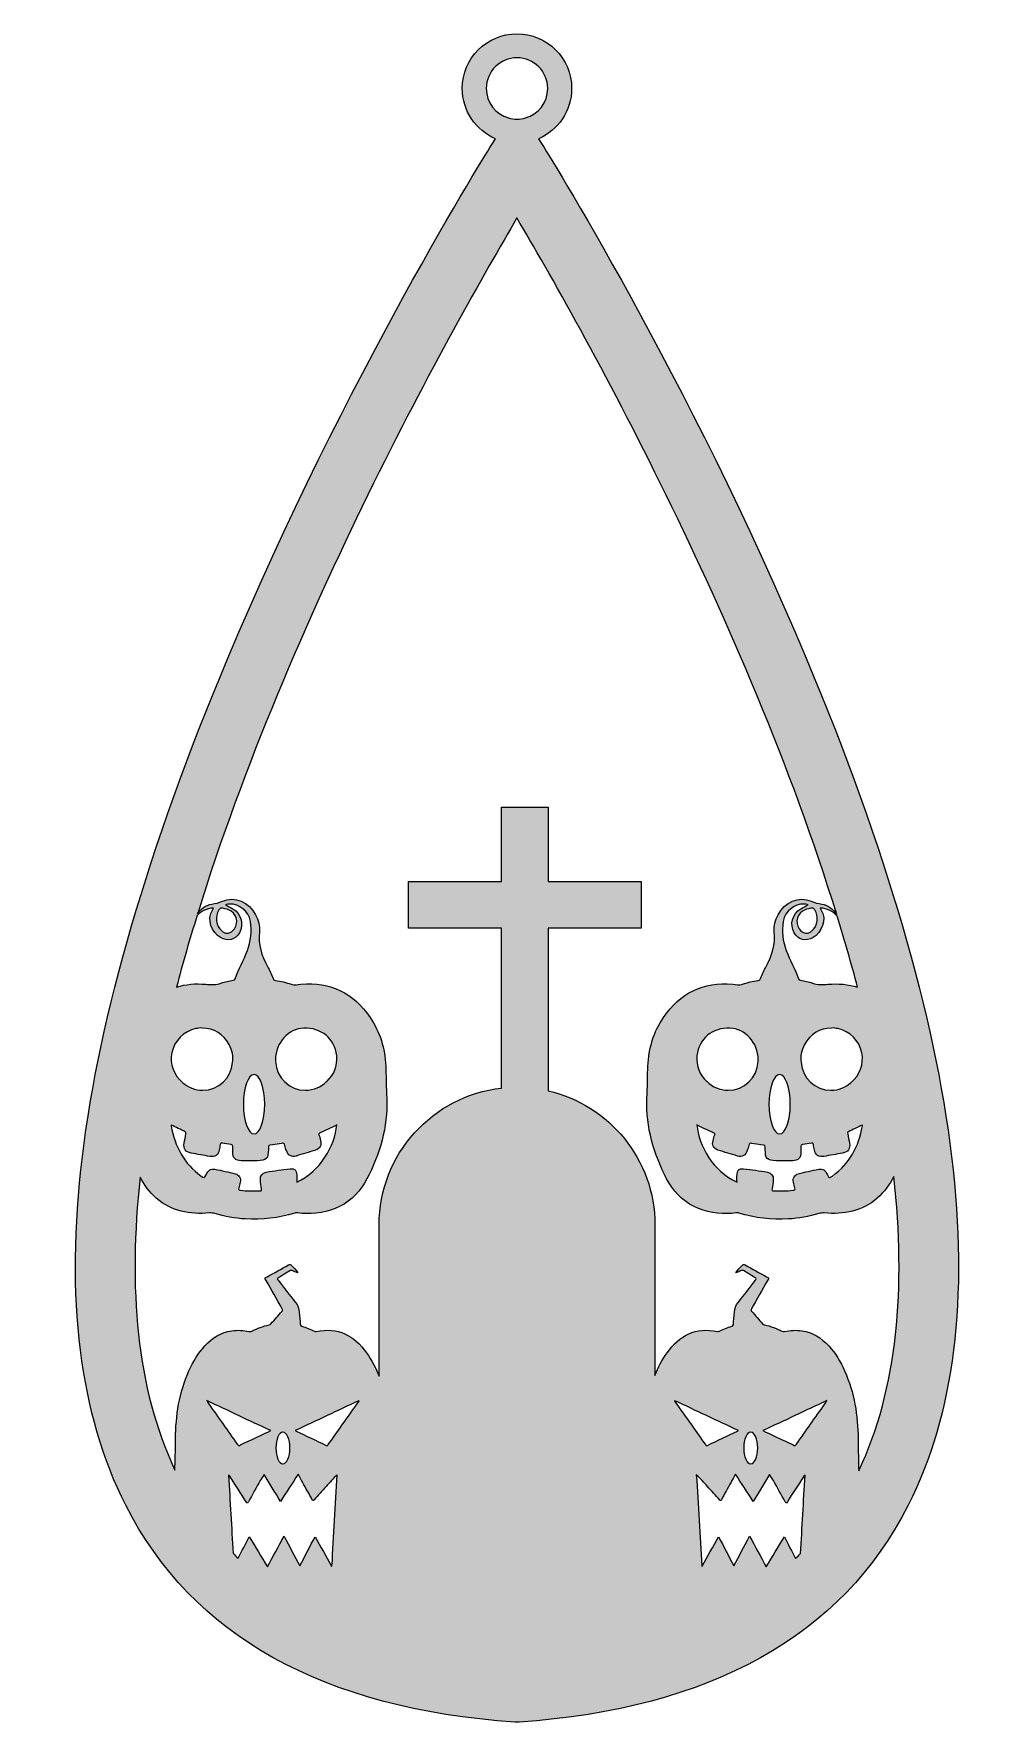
# Model space of a CAD drawing. Extents: x 769 to 2232, y -2779 to -221.
import ezdxf

# ---------------------------------------------------------------- set-up
doc = ezdxf.new("R2010")
doc.units = 0
doc.header["$MEASUREMENT"] = 0
doc.layers.add('Layer 1', color=7, linetype='Continuous')

msp = doc.modelspace()

# ---------------------------------------------------------------- hatches: boundary and pattern name
at = {"layer": 'Layer 1', "true_color": 0x6870b5}
h = msp.add_hatch(color=173, dxfattribs=at)
h.dxf.hatch_style = 2
edge = h.paths.add_edge_path()
edge.add_spline(control_points=[(1938.4, -1166.8), (1760.9, -742.9), (1540.8, -392), (1538.6, -388.6), (1538.6, -388.6), (1533, -379.7), (1533, -379.7), (1562.5, -367), (1583.2, -337.7), (1583.2, -303.5), (1583.2, -257.8), (1546.1, -220.7), (1500.4, -220.7), (1454.7, -220.7), (1417.6, -257.8), (1417.6, -303.5), (1417.6, -337.7), (1438.4, -367), (1467.8, -379.7), (1467.8, -379.7), (1462.3, -388.6), (1462.3, -388.6), (1460.1, -392), (1240, -742.9), (1062.5, -1166.8), (820.7, -1743.9), (768.7, -2175.6), (908, -2449.9), (1008.6, -2648), (1206.8, -2758.5), (1497.3, -2778.5), (1497.3, -2778.5), (1500.4, -2778.7), (1500.4, -2778.7), (1500.4, -2778.7), (1503.6, -2778.5), (1503.6, -2778.5), (1794, -2758.5), (1992.3, -2648), (2092.8, -2449.9), (2232.2, -2175.6), (2180.2, -1743.9), (1938.4, -1166.8)], knot_values=[0, 0, 0, 0, 1, 1, 1, 2, 2, 2, 3, 3, 3, 4, 4, 4, 5, 5, 5, 6, 6, 6, 7, 7, 7, 8, 8, 8, 9, 9, 9, 10, 10, 10, 11, 11, 11, 12, 12, 12, 13, 13, 13, 14, 14, 14, 14], degree=3, periodic=1)
edge = h.paths.add_edge_path()
edge.add_spline(control_points=[(1919, -1960.7), (1919.6, -1963.5), (1920.2, -1966.4), (1921.2, -1969.1), (1922.2, -1971.7), (1921.3, -1972.6), (1918.8, -1972.9), (1908.8, -1973.9), (1898.9, -1974), (1889, -1973.8), (1886.9, -1973.7), (1886.3, -1972.9), (1886.7, -1970.8), (1887.5, -1966.2), (1888.3, -1961.5), (1888.6, -1956.8), (1889, -1950.8), (1885.7, -1946.3), (1879.7, -1945.3), (1867.5, -1943.3), (1855.4, -1941.6), (1843.2, -1940.1), (1836.9, -1939.3), (1833.7, -1942.6), (1833.6, -1948.9), (1833.5, -1952.6), (1833.6, -1956.3), (1833.6, -1960.3), (1797.2, -1944.1), (1775.8, -1905.3), (1772.8, -1873.9), (1781.5, -1878.5), (1790.2, -1882.6), (1799.2, -1886.1), (1800.6, -1886.7), (1800.1, -1887.8), (1799.8, -1888.8), (1799, -1891.6), (1798.1, -1894.5), (1797.3, -1897.4), (1795.4, -1904.4), (1798, -1909.7), (1804.8, -1911.9), (1814.6, -1915), (1824.5, -1918.1), (1834.4, -1920.9), (1841.4, -1922.9), (1846.9, -1919.7), (1849.1, -1912.8), (1849.9, -1910.2), (1850.8, -1907.6), (1851.4, -1904.9), (1852, -1902.1), (1853.3, -1901.2), (1856.3, -1901.9), (1860.7, -1902.8), (1865.3, -1903.4), (1869.9, -1903.8), (1876.4, -1904.5), (1876.4, -1904.4), (1876.4, -1910.8), (1876.3, -1925.2), (1879, -1927.9), (1893.5, -1928), (1901.6, -1928), (1909.8, -1928.1), (1917.9, -1928), (1926.3, -1927.9), (1930.3, -1923.7), (1930.4, -1915.4), (1930.4, -1912.5), (1930.5, -1909.6), (1930.3, -1906.7), (1930.3, -1904.9), (1930.7, -1903.8), (1932.8, -1903.6), (1937.4, -1903), (1941.9, -1902.3), (1946.4, -1901.4), (1948.5, -1901), (1949.1, -1901.8), (1949.4, -1903.7), (1949.7, -1906.4), (1950.3, -1909.1), (1950.8, -1911.8), (1952.1, -1919.3), (1957.7, -1922.9), (1965.1, -1921.6), (1974.5, -1919.8), (1983.9, -1918.2), (1993.3, -1916.5), (2002, -1915), (2005.5, -1910), (2003.9, -1901.2), (2003.1, -1896.6), (2002.3, -1891.9), (2001.4, -1887.3), (2001.1, -1886), (2000.7, -1884.8), (2002.4, -1884.1), (2009.3, -1880.8), (2016.2, -1877.4), (2023.3, -1874), (2023.4, -1874.7), (2023.5, -1875.1), (2023.4, -1875.4), (2018.2, -1906.5), (2004.1, -1932.3), (1978.3, -1951.2), (1973.4, -1954.8), (1973.4, -1954.7), (1970.7, -1949.4), (1967.2, -1942.4), (1963.5, -1939.7), (1957.4, -1941), (1947, -1943), (1936.7, -1945.3), (1926.4, -1947.9), (1920.7, -1949.3), (1917.6, -1955), (1919, -1960.7)], knot_values=[0, 0, 0, 0, 1, 1, 1, 2, 2, 2, 3, 3, 3, 4, 4, 4, 5, 5, 5, 6, 6, 6, 7, 7, 7, 8, 8, 8, 9, 9, 9, 10, 10, 10, 11, 11, 11, 12, 12, 12, 13, 13, 13, 14, 14, 14, 15, 15, 15, 16, 16, 16, 17, 17, 17, 18, 18, 18, 19, 19, 19, 20, 20, 20, 21, 21, 21, 22, 22, 22, 23, 23, 23, 24, 24, 24, 25, 25, 25, 26, 26, 26, 27, 27, 27, 28, 28, 28, 29, 29, 29, 30, 30, 30, 31, 31, 31, 32, 32, 32, 33, 33, 33, 34, 34, 34, 35, 35, 35, 36, 36, 36, 37, 37, 37, 38, 38, 38, 39, 39, 39, 40, 40, 40, 40], degree=3, periodic=1)
edge = h.paths.add_edge_path()
edge.add_spline(control_points=[(1773, -1768.9), (1775.4, -1743.5), (1796.7, -1725.8), (1822.9, -1727.1), (1846, -1728.2), (1865.6, -1749.3), (1865.7, -1774.7), (1865.7, -1775.7), (1865.6, -1776.7), (1865.5, -1777.7), (1865.5, -1777.7), (1865.5, -1777.9), (1865.5, -1777.9), (1864.4, -1802), (1844.6, -1821.3), (1820.2, -1821.3), (1807.8, -1821.3), (1796.5, -1816.3), (1788.3, -1808.2), (1788.2, -1808.2), (1788.1, -1808.1), (1788, -1808), (1776.8, -1797.8), (1771.4, -1784.8), (1773, -1768.9)], knot_values=[0, 0, 0, 0, 1, 1, 1, 2, 2, 2, 3, 3, 3, 4, 4, 4, 5, 5, 5, 6, 6, 6, 7, 7, 7, 8, 8, 8, 8], degree=3, periodic=1)
edge = h.paths.add_edge_path()
edge.add_spline(control_points=[(1930.4, -1546.2), (1917.4, -1554.7), (1913.1, -1569.9), (1920.2, -1582.9), (1926.1, -1593.6), (1937.9, -1596.4), (1948.9, -1589.9), (1961.2, -1582.6), (1971, -1563.3), (1960.6, -1547.4), (1960.2, -1546.9), (1960, -1546.3), (1959.6, -1545.3), (1970.3, -1545.7), (1978.6, -1550.1), (1985.4, -1557.4), (1996.4, -1593.4), (2006.7, -1629.4), (2016.2, -1665.3), (2001.9, -1660.5), (1986.7, -1659.4), (1971.3, -1660.7), (1963.3, -1661.4), (1955.6, -1661.9), (1947.9, -1658.9), (1942, -1656.7), (1935.8, -1655.5), (1929.6, -1654.7), (1928.2, -1654.5), (1926.9, -1654.2), (1926.5, -1652.7), (1922, -1637.6), (1913.5, -1624.4), (1908.2, -1609.8), (1902.9, -1595.4), (1900.8, -1580.5), (1903.7, -1565.4), (1906.6, -1549.9), (1920.3, -1538.7), (1935, -1539.2), (1937, -1539.3), (1938.8, -1539.7), (1941.5, -1540.6), (1937.3, -1542.8), (1933.7, -1544.1), (1930.4, -1546.2)], knot_values=[0, 0, 0, 0, 1, 1, 1, 2, 2, 2, 3, 3, 3, 4, 4, 4, 5, 5, 5, 6, 6, 6, 7, 7, 7, 8, 8, 8, 9, 9, 9, 10, 10, 10, 11, 11, 11, 12, 12, 12, 13, 13, 13, 14, 14, 14, 15, 15, 15, 15], degree=3, periodic=1)
edge = h.paths.add_edge_path()
edge.add_spline(control_points=[(1945.4, -1545.5), (1948.1, -1544.9), (1949.7, -1545.7), (1951.3, -1548), (1957.6, -1557.5), (1955.7, -1572.3), (1947.1, -1579.8), (1944.8, -1581.8), (1942.3, -1583.5), (1939, -1583.3), (1935.7, -1583.5), (1933, -1582.1), (1930.5, -1579.9), (1921.3, -1571.6), (1922.5, -1556.8), (1933, -1550), (1936.8, -1547.6), (1941, -1546.4), (1945.4, -1545.5)], knot_values=[0, 0, 0, 0, 1, 1, 1, 2, 2, 2, 3, 3, 3, 4, 4, 4, 5, 5, 5, 6, 6, 6, 6], degree=3, periodic=1)
edge = h.paths.add_edge_path()
edge.add_spline(control_points=[(1914.3, -1842.5), (1914.3, -1867.4), (1907, -1887.5), (1898.1, -1887.5), (1889.1, -1887.5), (1881.9, -1867.4), (1881.9, -1842.5), (1881.9, -1817.7), (1889.1, -1797.6), (1898.1, -1797.6), (1907, -1797.6), (1914.3, -1817.7), (1914.3, -1842.5)], knot_values=[0, 0, 0, 0, 1, 1, 1, 2, 2, 2, 3, 3, 3, 4, 4, 4, 4], degree=3, periodic=1)
edge = h.paths.add_edge_path()
edge.add_spline(control_points=[(2006.5, -1809.5), (2006.2, -1809.7), (2006, -1809.9), (2005.7, -1810.1), (1997.8, -1817), (1987.3, -1821.3), (1975.9, -1821.3), (1952, -1821.3), (1932.5, -1802.8), (1930.7, -1779.4), (1929.3, -1770.3), (1931, -1761.2), (1935.8, -1752), (1944.4, -1735.6), (1958.5, -1727.8), (1976.8, -1727), (1980, -1726.8), (1983.1, -1727.3), (1986.2, -1727.9), (2004.5, -1731.5), (2018.8, -1746), (2022.6, -1764.7), (2026, -1781.1), (2019.4, -1798.8), (2006.5, -1809.5)], knot_values=[0, 0, 0, 0, 1, 1, 1, 2, 2, 2, 3, 3, 3, 4, 4, 4, 5, 5, 5, 6, 6, 6, 7, 7, 7, 8, 8, 8, 8], degree=3, periodic=1)
edge = h.paths.add_edge_path()
edge.add_spline(control_points=[(1454, -303.5), (1454, -277.9), (1474.8, -257.1), (1500.4, -257.1), (1526.1, -257.1), (1546.9, -277.9), (1546.9, -303.5), (1546.9, -324.8), (1532.7, -342.7), (1513.1, -348.2), (1509.1, -349.4), (1504.8, -350.1), (1500.4, -350.1), (1496, -350.1), (1491.7, -349.4), (1487.7, -348.2), (1468.2, -342.7), (1454, -324.8), (1454, -303.5)], knot_values=[0, 0, 0, 0, 1, 1, 1, 2, 2, 2, 3, 3, 3, 4, 4, 4, 5, 5, 5, 6, 6, 6, 6], degree=3, periodic=1)
edge = h.paths.add_edge_path()
edge.add_spline(control_points=[(1051.4, -1589.9), (1062.4, -1596.4), (1074.2, -1593.6), (1080.1, -1582.9), (1087.2, -1569.9), (1082.9, -1554.7), (1070, -1546.2), (1066.7, -1544.1), (1063, -1542.8), (1058.8, -1540.6), (1061.5, -1539.7), (1063.4, -1539.3), (1065.4, -1539.2), (1080, -1538.7), (1093.8, -1549.9), (1096.7, -1565.4), (1099.5, -1580.5), (1097.4, -1595.4), (1092.1, -1609.8), (1086.8, -1624.4), (1078.3, -1637.6), (1073.9, -1652.7), (1073.4, -1654.2), (1072.1, -1654.5), (1070.8, -1654.7), (1064.6, -1655.5), (1058.3, -1656.7), (1052.5, -1658.9), (1044.7, -1661.9), (1037, -1661.4), (1029, -1660.7), (1013.9, -1659.4), (998.9, -1660.5), (984.8, -1665.1), (994.3, -1629), (1004.8, -1592.6), (1016, -1556.4), (1022.6, -1549.7), (1030.5, -1545.7), (1040.8, -1545.3), (1040.3, -1546.3), (1040.1, -1546.9), (1039.8, -1547.4), (1029.3, -1563.3), (1039.1, -1582.6), (1051.4, -1589.9)], knot_values=[0, 0, 0, 0, 1, 1, 1, 2, 2, 2, 3, 3, 3, 4, 4, 4, 5, 5, 5, 6, 6, 6, 7, 7, 7, 8, 8, 8, 9, 9, 9, 10, 10, 10, 11, 11, 11, 12, 12, 12, 13, 13, 13, 14, 14, 14, 15, 15, 15, 15], degree=3, periodic=1)
edge = h.paths.add_edge_path()
edge.add_spline(control_points=[(1049.1, -1548), (1050.6, -1545.7), (1052.2, -1544.9), (1054.9, -1545.5), (1059.3, -1546.4), (1063.5, -1547.6), (1067.4, -1550), (1077.9, -1556.8), (1079.1, -1571.6), (1069.8, -1579.9), (1067.4, -1582.1), (1064.7, -1583.5), (1061.3, -1583.3), (1058.1, -1583.5), (1055.6, -1581.8), (1053.3, -1579.8), (1044.6, -1572.3), (1042.8, -1557.5), (1049.1, -1548)], knot_values=[0, 0, 0, 0, 1, 1, 1, 2, 2, 2, 3, 3, 3, 4, 4, 4, 5, 5, 5, 6, 6, 6, 6], degree=3, periodic=1)
edge = h.paths.add_edge_path()
edge.add_spline(control_points=[(1134.6, -1774.7), (1134.8, -1749.3), (1154.4, -1728.2), (1177.4, -1727.1), (1203.6, -1725.8), (1224.9, -1743.5), (1227.4, -1768.9), (1228.9, -1784.8), (1223.6, -1797.8), (1212.3, -1808), (1212.2, -1808.1), (1212.1, -1808.2), (1212, -1808.2), (1203.8, -1816.3), (1192.6, -1821.3), (1180.2, -1821.3), (1155.8, -1821.3), (1135.9, -1802), (1134.8, -1777.9), (1134.8, -1777.9), (1134.8, -1777.7), (1134.8, -1777.7), (1134.7, -1776.7), (1134.6, -1775.7), (1134.6, -1774.7)], knot_values=[0, 0, 0, 0, 1, 1, 1, 2, 2, 2, 3, 3, 3, 4, 4, 4, 5, 5, 5, 6, 6, 6, 7, 7, 7, 8, 8, 8, 8], degree=3, periodic=1)
edge = h.paths.add_edge_path()
edge.add_spline(control_points=[(1144.1, -1901.9), (1147.1, -1901.2), (1148.3, -1902.1), (1148.9, -1904.9), (1149.5, -1907.6), (1150.4, -1910.2), (1151.3, -1912.8), (1153.5, -1919.7), (1159, -1922.9), (1165.9, -1920.9), (1175.8, -1918.1), (1185.7, -1915), (1195.5, -1911.9), (1202.3, -1909.7), (1205, -1904.4), (1203, -1897.4), (1202.2, -1894.5), (1201.4, -1891.6), (1200.5, -1888.8), (1200.3, -1887.8), (1199.7, -1886.7), (1201.2, -1886.1), (1210.1, -1882.6), (1218.8, -1878.5), (1227.6, -1873.9), (1224.5, -1905.3), (1203.1, -1944.1), (1166.8, -1960.3), (1166.8, -1956.3), (1166.8, -1952.6), (1166.8, -1948.9), (1166.7, -1942.6), (1163.5, -1939.3), (1157.2, -1940.1), (1145, -1941.6), (1132.8, -1943.3), (1120.7, -1945.3), (1114.7, -1946.3), (1111.4, -1950.8), (1111.8, -1956.8), (1112.1, -1961.5), (1112.8, -1966.2), (1113.6, -1970.8), (1114, -1972.9), (1113.5, -1973.7), (1111.4, -1973.8), (1101.4, -1974), (1091.5, -1973.9), (1081.6, -1972.9), (1079, -1972.6), (1078.2, -1971.7), (1079.1, -1969.1), (1080.1, -1966.4), (1080.8, -1963.5), (1081.4, -1960.7), (1082.7, -1955), (1079.7, -1949.3), (1073.9, -1947.9), (1063.7, -1945.3), (1053.4, -1943), (1043, -1941), (1036.8, -1939.7), (1033.2, -1942.4), (1029.6, -1949.4), (1026.9, -1954.7), (1026.9, -1954.8), (1022, -1951.2), (996.3, -1932.3), (982.2, -1906.5), (976.9, -1875.4), (976.8, -1875.1), (977, -1874.7), (977.1, -1874), (984.1, -1877.4), (991, -1880.8), (998, -1884.1), (999.6, -1884.8), (999.2, -1886), (998.9, -1887.3), (998.1, -1891.9), (997.3, -1896.6), (996.5, -1901.2), (994.8, -1910), (998.4, -1915), (1007.1, -1916.5), (1016.5, -1918.2), (1025.9, -1919.8), (1035.3, -1921.6), (1042.7, -1922.9), (1048.2, -1919.3), (1049.6, -1911.8), (1050.1, -1909.1), (1050.6, -1906.4), (1051, -1903.7), (1051.2, -1901.8), (1051.9, -1901), (1054, -1901.4), (1058.5, -1902.3), (1063, -1903), (1067.5, -1903.6), (1069.6, -1903.8), (1070, -1904.9), (1070, -1906.7), (1069.9, -1909.6), (1070, -1912.5), (1070, -1915.4), (1070, -1923.7), (1074.1, -1927.9), (1082.5, -1928), (1090.6, -1928.1), (1098.7, -1928), (1106.8, -1928), (1121.3, -1927.9), (1124, -1925.2), (1124, -1910.8), (1123.9, -1904.4), (1123.9, -1904.5), (1130.5, -1903.8), (1135, -1903.4), (1139.6, -1902.8), (1144.1, -1901.9)], knot_values=[0, 0, 0, 0, 1, 1, 1, 2, 2, 2, 3, 3, 3, 4, 4, 4, 5, 5, 5, 6, 6, 6, 7, 7, 7, 8, 8, 8, 9, 9, 9, 10, 10, 10, 11, 11, 11, 12, 12, 12, 13, 13, 13, 14, 14, 14, 15, 15, 15, 16, 16, 16, 17, 17, 17, 18, 18, 18, 19, 19, 19, 20, 20, 20, 21, 21, 21, 22, 22, 22, 23, 23, 23, 24, 24, 24, 25, 25, 25, 26, 26, 26, 27, 27, 27, 28, 28, 28, 29, 29, 29, 30, 30, 30, 31, 31, 31, 32, 32, 32, 33, 33, 33, 34, 34, 34, 35, 35, 35, 36, 36, 36, 37, 37, 37, 38, 38, 38, 39, 39, 39, 40, 40, 40, 40], degree=3, periodic=1)
edge = h.paths.add_edge_path()
edge.add_spline(control_points=[(977.7, -1764.7), (981.5, -1746), (995.9, -1731.5), (1014.1, -1727.9), (1017.2, -1727.3), (1020.3, -1726.8), (1023.5, -1727), (1041.8, -1727.8), (1056, -1735.6), (1064.5, -1752), (1069.3, -1761.2), (1071, -1770.3), (1069.7, -1779.4), (1067.9, -1802.8), (1048.3, -1821.3), (1024.4, -1821.3), (1013, -1821.3), (1002.6, -1817), (994.6, -1810.1), (994.3, -1809.9), (994.1, -1809.7), (993.9, -1809.5), (980.9, -1798.8), (974.3, -1781.1), (977.7, -1764.7)], knot_values=[0, 0, 0, 0, 1, 1, 1, 2, 2, 2, 3, 3, 3, 4, 4, 4, 5, 5, 5, 6, 6, 6, 7, 7, 7, 8, 8, 8, 8], degree=3, periodic=1)
edge = h.paths.add_edge_path()
edge.add_spline(control_points=[(1102.3, -1887.5), (1093.3, -1887.5), (1086.1, -1867.4), (1086.1, -1842.5), (1086.1, -1817.7), (1093.3, -1797.6), (1102.3, -1797.6), (1111.2, -1797.6), (1118.5, -1817.7), (1118.5, -1842.5), (1118.5, -1867.4), (1111.2, -1887.5), (1102.3, -1887.5)], knot_values=[0, 0, 0, 0, 1, 1, 1, 2, 2, 2, 3, 3, 3, 4, 4, 4, 4], degree=3, periodic=1)
edge = h.paths.add_edge_path()
edge.add_spline(control_points=[(1031, -2291.5), (1062.9, -2306.6), (1094.8, -2321.7), (1127.6, -2337), (1116.1, -2342.5), (1105.3, -2347.5), (1094.6, -2352.6), (1090.2, -2354.7), (1085.8, -2356.5), (1081.6, -2358.7), (1079.3, -2359.9), (1078.1, -2359.5), (1076.8, -2357.5), (1062.6, -2337.3), (1048.4, -2317.3), (1034.2, -2297.2), (1033, -2295.5), (1031.8, -2293.8), (1031, -2291.5)], knot_values=[0, 0, 0, 0, 1, 1, 1, 2, 2, 2, 3, 3, 3, 4, 4, 4, 5, 5, 5, 6, 6, 6, 6], degree=3, periodic=1)
edge = h.paths.add_edge_path()
edge.add_spline(control_points=[(1063.7, -2404.6), (1065.2, -2404.7), (1065.5, -2406), (1066, -2406.8), (1074, -2419.6), (1082.8, -2431.9), (1090.4, -2444.9), (1091.9, -2447.6), (1092.6, -2446.9), (1093.7, -2444.8), (1099.6, -2434.1), (1105.7, -2423.5), (1111.6, -2412.7), (1113.4, -2409.7), (1115.3, -2406.6), (1117.5, -2403.2), (1125.8, -2417), (1133.9, -2430.4), (1142.2, -2444.2), (1151.2, -2430.4), (1159.9, -2416.9), (1169.1, -2403), (1173.8, -2411.8), (1178.4, -2420.2), (1183.1, -2428.5), (1185.6, -2432.9), (1188.3, -2437.1), (1190.3, -2441.6), (1191.2, -2443.5), (1192, -2443.4), (1193.2, -2442), (1199.3, -2435), (1205.2, -2428.1), (1211.5, -2421.4), (1217, -2415.7), (1222, -2409.4), (1228.2, -2403.8), (1225.6, -2449.9), (1223, -2495.9), (1220.3, -2542), (1220, -2542.1), (1219.8, -2542.2), (1219.6, -2542.3), (1211.4, -2527.6), (1203.1, -2512.9), (1194.6, -2497.6), (1186.9, -2512.5), (1179.4, -2526.8), (1171.7, -2541.8), (1163.6, -2526.7), (1155.8, -2512.2), (1147.7, -2497), (1139.1, -2512.6), (1130.9, -2527.7), (1122.4, -2543.4), (1113.2, -2528), (1104.4, -2513.1), (1095.1, -2497.6), (1089.3, -2508.8), (1083.8, -2519.6), (1078.3, -2530.3), (1075.7, -2527.9), (1073.1, -2525.4), (1070.5, -2522.7), (1068.2, -2483.4), (1066, -2444), (1063.7, -2404.6)], knot_values=[0, 0, 0, 0, 1, 1, 1, 2, 2, 2, 3, 3, 3, 4, 4, 4, 5, 5, 5, 6, 6, 6, 7, 7, 7, 8, 8, 8, 9, 9, 9, 10, 10, 10, 11, 11, 11, 12, 12, 12, 13, 13, 13, 14, 14, 14, 15, 15, 15, 16, 16, 16, 17, 17, 17, 18, 18, 18, 19, 19, 19, 20, 20, 20, 21, 21, 21, 22, 22, 22, 22], degree=3, periodic=1)
edge = h.paths.add_edge_path()
edge.add_spline(control_points=[(1135.3, -2363.2), (1135.3, -2350), (1140, -2339.2), (1146, -2339.2), (1151.8, -2339.2), (1156.6, -2350), (1156.6, -2363.2), (1156.6, -2376.4), (1151.8, -2387.1), (1146, -2387.1), (1140, -2387.1), (1135.3, -2376.4), (1135.3, -2363.2)], knot_values=[0, 0, 0, 0, 1, 1, 1, 2, 2, 2, 3, 3, 3, 4, 4, 4, 4], degree=3, periodic=1)
edge = h.paths.add_edge_path()
edge.add_spline(control_points=[(1858.2, -2444.2), (1866.5, -2430.4), (1874.6, -2417), (1882.9, -2403.2), (1885.1, -2406.6), (1886.9, -2409.7), (1888.8, -2412.7), (1894.7, -2423.5), (1900.7, -2434.1), (1906.6, -2444.8), (1907.8, -2446.9), (1908.4, -2447.6), (1909.9, -2444.9), (1917.5, -2431.9), (1926.4, -2419.6), (1934.4, -2406.8), (1934.8, -2406), (1935.1, -2404.7), (1936.6, -2404.6), (1934.4, -2444.2), (1932.1, -2483.8), (1929.8, -2523.3), (1927.4, -2525.8), (1924.7, -2528.4), (1922.2, -2530.6), (1916.6, -2519.8), (1911, -2508.9), (1905.3, -2497.6), (1896, -2513.1), (1887.1, -2528), (1877.9, -2543.4), (1869.5, -2527.7), (1861.2, -2512.6), (1852.7, -2497), (1844.6, -2512.2), (1836.7, -2526.7), (1828.7, -2541.8), (1820.9, -2526.8), (1813.4, -2512.5), (1805.8, -2497.6), (1797.3, -2512.9), (1789, -2527.6), (1780.7, -2542.3), (1780.5, -2542.2), (1780.3, -2542.1), (1780.1, -2542), (1777.4, -2495.9), (1774.8, -2449.9), (1772, -2403.8), (1778.4, -2409.4), (1783.3, -2415.7), (1788.8, -2421.4), (1795.1, -2428.1), (1801.1, -2435), (1807.1, -2442), (1808.4, -2443.4), (1809.1, -2443.5), (1810, -2441.6), (1812.1, -2437.1), (1814.7, -2432.9), (1817.2, -2428.5), (1821.9, -2420.2), (1826.5, -2411.8), (1831.3, -2403), (1840.4, -2416.9), (1849.2, -2430.4), (1858.2, -2444.2)], knot_values=[0, 0, 0, 0, 1, 1, 1, 2, 2, 2, 3, 3, 3, 4, 4, 4, 5, 5, 5, 6, 6, 6, 7, 7, 7, 8, 8, 8, 9, 9, 9, 10, 10, 10, 11, 11, 11, 12, 12, 12, 13, 13, 13, 14, 14, 14, 15, 15, 15, 16, 16, 16, 17, 17, 17, 18, 18, 18, 19, 19, 19, 20, 20, 20, 21, 21, 21, 22, 22, 22, 22], degree=3, periodic=1)
edge = h.paths.add_edge_path()
edge.add_spline(control_points=[(1843.7, -2363.2), (1843.7, -2350), (1848.5, -2339.2), (1854.4, -2339.2), (1860.3, -2339.2), (1865, -2350), (1865, -2363.2), (1865, -2376.4), (1860.3, -2387.1), (1854.4, -2387.1), (1848.5, -2387.1), (1843.7, -2376.4), (1843.7, -2363.2)], knot_values=[0, 0, 0, 0, 1, 1, 1, 2, 2, 2, 3, 3, 3, 4, 4, 4, 4], degree=3, periodic=1)
edge = h.paths.add_edge_path()
edge.add_spline(control_points=[(1966.1, -2297.2), (1952, -2317.3), (1937.7, -2337.3), (1923.6, -2357.5), (1922.2, -2359.5), (1921, -2359.9), (1918.8, -2358.7), (1914.5, -2356.5), (1910.1, -2354.7), (1905.8, -2352.6), (1895.1, -2347.5), (1884.2, -2342.5), (1872.8, -2337), (1905.5, -2321.7), (1937.5, -2306.6), (1969.4, -2291.5), (1968.6, -2293.8), (1967.3, -2295.5), (1966.1, -2297.2)], knot_values=[0, 0, 0, 0, 1, 1, 1, 2, 2, 2, 3, 3, 3, 4, 4, 4, 5, 5, 5, 6, 6, 6, 6], degree=3, periodic=1)
edge = h.paths.add_edge_path()
edge.add_spline(control_points=[(1834.5, -2337.7), (1819.3, -2344.8), (1804.1, -2352), (1788.9, -2359.3), (1787.1, -2360.2), (1786.6, -2359.2), (1785.7, -2358), (1778.8, -2348.3), (1772, -2338.5), (1765, -2328.9), (1756.4, -2316.6), (1747.7, -2304.3), (1739, -2292.2), (1739.2, -2292), (1739.4, -2291.8), (1739.5, -2291.6), (1771.5, -2306.7), (1803.4, -2321.7), (1835.7, -2336.9), (1835, -2337.3), (1834.8, -2337.6), (1834.5, -2337.7)], knot_values=[0, 0, 0, 0, 1, 1, 1, 2, 2, 2, 3, 3, 3, 4, 4, 4, 5, 5, 5, 6, 6, 6, 7, 7, 7, 7], degree=3, periodic=1)
edge = h.paths.add_edge_path()
edge.add_spline(control_points=[(1235.3, -2328.9), (1228.4, -2338.5), (1221.5, -2348.3), (1214.7, -2358), (1213.8, -2359.2), (1213.2, -2360.2), (1211.4, -2359.3), (1196.3, -2352), (1181, -2344.8), (1165.8, -2337.7), (1165.5, -2337.6), (1165.4, -2337.3), (1164.6, -2336.9), (1196.8, -2321.7), (1228.8, -2306.7), (1260.9, -2291.6), (1261, -2291.8), (1261.1, -2292), (1261.3, -2292.2), (1252.7, -2304.3), (1244, -2316.6), (1235.3, -2328.9)], knot_values=[0, 0, 0, 0, 1, 1, 1, 2, 2, 2, 3, 3, 3, 4, 4, 4, 5, 5, 5, 6, 6, 6, 7, 7, 7, 7], degree=3, periodic=1)
edge = h.paths.add_edge_path()
edge.add_spline(control_points=[(2017.9, -2397.8), (2017.8, -2391.2), (2017.6, -2384.5), (2017.5, -2377.9), (2017.2, -2368.5), (2017.2, -2359), (2017.1, -2349.5), (2016.6, -2313.9), (2011.3, -2279.4), (1996.6, -2246.6), (1990.4, -2232.8), (1982.9, -2219.7), (1972.5, -2208.5), (1961.4, -2196.5), (1948.3, -2188), (1931.7, -2185.6), (1922.9, -2184.4), (1914.3, -2184.9), (1905.7, -2186.7), (1904, -2187.1), (1902.8, -2186.8), (1901.5, -2186.1), (1893.1, -2182), (1884.5, -2178.6), (1875.4, -2176.8), (1874.1, -2176.6), (1873.2, -2176), (1872.4, -2175.1), (1867, -2168.9), (1861.5, -2162.6), (1855.9, -2156.4), (1854.6, -2155.1), (1854.8, -2154), (1855.7, -2152.5), (1863.8, -2138.1), (1871.8, -2123.8), (1879.8, -2109.3), (1882.2, -2105.1), (1882.5, -2106.2), (1878.4, -2103.8), (1867.6, -2097.9), (1856.7, -2092), (1846, -2086), (1843.8, -2084.8), (1842.7, -2085.1), (1841.2, -2086.9), (1838.2, -2090.4), (1834.9, -2093.7), (1831.8, -2097.2), (1831.8, -2097.4), (1832, -2097.6), (1832.2, -2097.8), (1834.8, -2096.7), (1837.5, -2095.7), (1840.1, -2094.6), (1841.7, -2093.8), (1842.8, -2093.9), (1844.2, -2094.9), (1849.7, -2098.3), (1855.2, -2101.9), (1860.8, -2105.2), (1862.9, -2106.4), (1863, -2107.2), (1861.5, -2109.2), (1852.8, -2120.4), (1844.4, -2131.7), (1835.4, -2142.6), (1831.6, -2147.2), (1830, -2152), (1829.8, -2157.7), (1829.4, -2163.9), (1828.5, -2170), (1828.1, -2176.2), (1827.9, -2177.7), (1827.2, -2178.3), (1825.9, -2178.8), (1819.2, -2180.7), (1812.8, -2183.4), (1806.6, -2186.5), (1805.8, -2186.9), (1805, -2187.3), (1803.9, -2187), (1770.9, -2179.7), (1746.4, -2192.7), (1727.7, -2219.1), (1720.1, -2229.8), (1714.1, -2241.2), (1709.3, -2253.2), (1709.3, -2253.2), (1709.3, -2025.4), (1709.3, -2025.4), (1709.3, -1926.3), (1640.1, -1843.4), (1547.4, -1822.1), (1547.4, -1822.1), (1547.4, -1575.6), (1547.4, -1575.6), (1547.4, -1575.6), (1688.4, -1575.6), (1688.4, -1575.6), (1688.4, -1575.6), (1688.4, -1505.1), (1688.4, -1505.1), (1688.4, -1505.1), (1547.4, -1505.1), (1547.4, -1505.1), (1547.4, -1505.1), (1547.4, -1392.5), (1547.4, -1392.5), (1547.4, -1392.5), (1477, -1392.5), (1477, -1392.5), (1477, -1392.5), (1477, -1505.1), (1477, -1505.1), (1477, -1505.1), (1335.9, -1505.1), (1335.9, -1505.1), (1335.9, -1505.1), (1335.9, -1575.6), (1335.9, -1575.6), (1335.9, -1575.6), (1477, -1575.6), (1477, -1575.6), (1477, -1575.6), (1477, -1818), (1477, -1818), (1372.7, -1829.7), (1291.6, -1918.1), (1291.6, -2025.4), (1291.6, -2025.4), (1291.6, -2254.6), (1291.6, -2254.6), (1286.7, -2242.1), (1280.5, -2230.2), (1272.7, -2219.1), (1253.9, -2192.7), (1229.4, -2179.7), (1196.5, -2187), (1195.4, -2187.3), (1194.6, -2186.9), (1193.8, -2186.5), (1187.5, -2183.4), (1181.1, -2180.7), (1174.5, -2178.8), (1173.1, -2178.3), (1172.5, -2177.7), (1172.3, -2176.2), (1171.8, -2170), (1170.9, -2163.9), (1170.6, -2157.7), (1170.3, -2152), (1168.8, -2147.2), (1165, -2142.6), (1156, -2131.7), (1147.6, -2120.4), (1138.8, -2109.2), (1137.2, -2107.2), (1137.5, -2106.4), (1139.6, -2105.2), (1145.2, -2101.9), (1150.7, -2098.3), (1156.2, -2094.9), (1157.5, -2093.9), (1158.7, -2093.8), (1160.2, -2094.6), (1162.8, -2095.7), (1165.5, -2096.7), (1168.2, -2097.8), (1168.3, -2097.6), (1168.4, -2097.4), (1168.6, -2097.2), (1165.4, -2093.7), (1162.2, -2090.4), (1159.1, -2086.9), (1157.6, -2085.1), (1156.5, -2084.8), (1154.4, -2086), (1143.6, -2092), (1132.7, -2097.9), (1122, -2103.8), (1117.8, -2106.2), (1118.2, -2105.1), (1120.5, -2109.3), (1128.6, -2123.8), (1136.6, -2138.1), (1144.7, -2152.5), (1145.5, -2154), (1145.8, -2155.1), (1144.4, -2156.4), (1138.8, -2162.6), (1133.3, -2168.9), (1127.9, -2175.1), (1127.1, -2176), (1126.2, -2176.6), (1125, -2176.8), (1115.8, -2178.6), (1107.3, -2182), (1098.9, -2186.1), (1097.5, -2186.8), (1096.3, -2187.1), (1094.6, -2186.7), (1086.1, -2184.9), (1077.4, -2184.4), (1068.7, -2185.6), (1052.1, -2188), (1038.9, -2196.5), (1027.8, -2208.5), (1017.4, -2219.7), (1010, -2232.8), (1003.7, -2246.6), (988.9, -2279.4), (983.7, -2313.9), (983.3, -2349.5), (983.1, -2359), (983.2, -2368.5), (982.9, -2377.9), (982.7, -2384.2), (982.5, -2390.5), (982.5, -2396.7), (923.8, -2273.2), (911.7, -2119.5), (929.7, -1953), (929.7, -1952.9), (929.7, -1952.9), (929.7, -1952.9), (936.1, -1964.8), (944, -1975.7), (954.2, -1984.7), (977.3, -2005), (1005.1, -2009.7), (1034.6, -2007.2), (1037.5, -2007), (1040.1, -2007.3), (1042.7, -2008.1), (1057.9, -2012.4), (1073.2, -2015.4), (1089, -2016.3), (1114.4, -2017.6), (1139.4, -2014.9), (1163.8, -2007.5), (1165.4, -2007.1), (1166.8, -2006.7), (1168.4, -2007.1), (1172.7, -2007.9), (1177, -2007.9), (1181.4, -2007.9), (1201.6, -2008.2), (1221, -2004.3), (1238.5, -1993.7), (1256, -1982.9), (1268, -1967), (1276.7, -1948.9), (1295.3, -1910.1), (1306.1, -1869.6), (1302.9, -1826.1), (1302, -1812.3), (1302.3, -1798.4), (1301.7, -1784.6), (1300.5, -1757.9), (1293.1, -1733.2), (1278, -1710.9), (1252.9, -1673.9), (1218.1, -1656.8), (1173.3, -1660.8), (1168.4, -1661.3), (1163.7, -1662.7), (1158.6, -1660.8), (1150.8, -1658), (1142.8, -1656), (1134.6, -1654.8), (1132.7, -1654.5), (1131.6, -1653.7), (1131, -1651.9), (1128.8, -1645.6), (1125.9, -1639.6), (1122.6, -1633.7), (1113.6, -1617.5), (1108.3, -1600.5), (1110.3, -1581.5), (1111.3, -1572.4), (1108.8, -1563.6), (1104.7, -1555.4), (1095.2, -1536.4), (1072.5, -1526.7), (1054.5, -1534.8), (1049.1, -1537.2), (1043.9, -1538.4), (1038.2, -1539.3), (1028.6, -1540.8), (1022, -1546.3), (1016.8, -1553.5), (1016.9, -1553.4), (1016.9, -1553.3), (1016.9, -1553.3), (1154.9, -1106), (1405.2, -660.9), (1500.4, -499.8), (1595.8, -661.2), (1846.6, -1107.1), (1984.6, -1554.9), (1984.7, -1555), (1984.7, -1555.1), (1984.7, -1555.2), (1979.3, -1547.2), (1972.5, -1540.9), (1962.1, -1539.3), (1956.5, -1538.4), (1951.2, -1537.2), (1945.8, -1534.8), (1927.8, -1526.7), (1905.1, -1536.4), (1895.7, -1555.4), (1891.5, -1563.6), (1889.1, -1572.4), (1890, -1581.5), (1892, -1600.5), (1886.7, -1617.5), (1877.7, -1633.7), (1874.5, -1639.6), (1871.6, -1645.6), (1869.3, -1651.9), (1868.7, -1653.7), (1867.7, -1654.5), (1865.7, -1654.8), (1857.6, -1656), (1849.5, -1658), (1841.8, -1660.8), (1836.7, -1662.7), (1831.9, -1661.3), (1827.1, -1660.8), (1782.2, -1656.8), (1747.5, -1673.9), (1722.3, -1710.9), (1707.3, -1733.2), (1699.8, -1757.9), (1698.6, -1784.6), (1698, -1798.4), (1698.4, -1812.3), (1697.4, -1826.1), (1694.3, -1869.6), (1705, -1910.1), (1723.6, -1948.9), (1732.3, -1967), (1744.3, -1982.9), (1761.9, -1993.7), (1779.4, -2004.3), (1798.7, -2008.2), (1819, -2007.9), (1823.3, -2007.9), (1827.6, -2007.9), (1831.9, -2007.1), (1833.5, -2006.7), (1835, -2007.1), (1836.5, -2007.5), (1860.9, -2014.9), (1885.9, -2017.6), (1911.4, -2016.3), (1927.1, -2015.4), (1942.5, -2012.4), (1957.6, -2008.1), (1960.3, -2007.3), (1962.9, -2007), (1965.7, -2007.2), (1995.3, -2009.7), (2023, -2005), (2046.1, -1984.7), (2056.7, -1975.4), (2064.8, -1964.2), (2071.2, -1951.9), (2071.2, -1951.9), (2071.2, -1952), (2071.2, -1952), (2089.3, -2119.5), (2077.2, -2273.9), (2017.9, -2397.8)], knot_values=[0, 0, 0, 0, 1, 1, 1, 2, 2, 2, 3, 3, 3, 4, 4, 4, 5, 5, 5, 6, 6, 6, 7, 7, 7, 8, 8, 8, 9, 9, 9, 10, 10, 10, 11, 11, 11, 12, 12, 12, 13, 13, 13, 14, 14, 14, 15, 15, 15, 16, 16, 16, 17, 17, 17, 18, 18, 18, 19, 19, 19, 20, 20, 20, 21, 21, 21, 22, 22, 22, 23, 23, 23, 24, 24, 24, 25, 25, 25, 26, 26, 26, 27, 27, 27, 28, 28, 28, 29, 29, 29, 30, 30, 30, 31, 31, 31, 32, 32, 32, 33, 33, 33, 34, 34, 34, 35, 35, 35, 36, 36, 36, 37, 37, 37, 38, 38, 38, 39, 39, 39, 40, 40, 40, 41, 41, 41, 42, 42, 42, 43, 43, 43, 44, 44, 44, 45, 45, 45, 46, 46, 46, 47, 47, 47, 48, 48, 48, 49, 49, 49, 50, 50, 50, 51, 51, 51, 52, 52, 52, 53, 53, 53, 54, 54, 54, 55, 55, 55, 56, 56, 56, 57, 57, 57, 58, 58, 58, 59, 59, 59, 60, 60, 60, 61, 61, 61, 62, 62, 62, 63, 63, 63, 64, 64, 64, 65, 65, 65, 66, 66, 66, 67, 67, 67, 68, 68, 68, 69, 69, 69, 70, 70, 70, 71, 71, 71, 72, 72, 72, 73, 73, 73, 74, 74, 74, 75, 75, 75, 76, 76, 76, 77, 77, 77, 78, 78, 78, 79, 79, 79, 80, 80, 80, 81, 81, 81, 82, 82, 82, 83, 83, 83, 84, 84, 84, 85, 85, 85, 86, 86, 86, 87, 87, 87, 88, 88, 88, 89, 89, 89, 90, 90, 90, 91, 91, 91, 92, 92, 92, 93, 93, 93, 94, 94, 94, 95, 95, 95, 96, 96, 96, 97, 97, 97, 98, 98, 98, 99, 99, 99, 100, 100, 100, 101, 101, 101, 102, 102, 102, 103, 103, 103, 104, 104, 104, 105, 105, 105, 106, 106, 106, 107, 107, 107, 108, 108, 108, 109, 109, 109, 110, 110, 110, 111, 111, 111, 112, 112, 112, 113, 113, 113, 114, 114, 114, 115, 115, 115, 116, 116, 116, 117, 117, 117, 118, 118, 118, 119, 119, 119, 120, 120, 120, 121, 121, 121, 122, 122, 122, 123, 123, 123, 124, 124, 124, 125, 125, 125, 125], degree=3, periodic=1)

# ---------------------------------------------------------------- linework, layer by layer
at = {"layer": 'Layer 1', "lineweight": 0}
for points, knots in [([(1938.4, -1166.8), (1760.9, -742.9), (1540.8, -392), (1538.6, -388.6), (1538.6, -388.6), (1533, -379.7), (1533, -379.7), (1562.5, -367), (1583.2, -337.7), (1583.2, -303.5), (1583.2, -257.8), (1546.1, -220.7), (1500.4, -220.7), (1454.7, -220.7), (1417.6, -257.8), (1417.6, -303.5), (1417.6, -337.7), (1438.4, -367), (1467.8, -379.7), (1467.8, -379.7), (1462.3, -388.6), (1462.3, -388.6), (1460.1, -392), (1240, -742.9), (1062.5, -1166.8), (820.7, -1743.9), (768.7, -2175.6), (908, -2449.9), (1008.6, -2648), (1206.8, -2758.5), (1497.3, -2778.5), (1497.3, -2778.5), (1500.4, -2778.7), (1500.4, -2778.7), (1500.4, -2778.7), (1503.6, -2778.5), (1503.6, -2778.5), (1794, -2758.5), (1992.3, -2648), (2092.8, -2449.9), (2232.2, -2175.6), (2180.2, -1743.9), (1938.4, -1166.8)], [0, 0, 0, 0, 1, 1, 1, 2, 2, 2, 3, 3, 3, 4, 4, 4, 5, 5, 5, 6, 6, 6, 7, 7, 7, 8, 8, 8, 9, 9, 9, 10, 10, 10, 11, 11, 11, 12, 12, 12, 13, 13, 13, 14, 14, 14, 14]), ([(1454, -303.5), (1454, -277.9), (1474.8, -257.1), (1500.4, -257.1), (1526.1, -257.1), (1546.9, -277.9), (1546.9, -303.5), (1546.9, -324.8), (1532.7, -342.7), (1513.1, -348.2), (1509.1, -349.4), (1504.8, -350.1), (1500.4, -350.1), (1496, -350.1), (1491.7, -349.4), (1487.7, -348.2), (1468.2, -342.7), (1454, -324.8), (1454, -303.5)], [0, 0, 0, 0, 1, 1, 1, 2, 2, 2, 3, 3, 3, 4, 4, 4, 5, 5, 5, 6, 6, 6, 6]), ([(2017.9, -2397.8), (2017.8, -2391.2), (2017.6, -2384.5), (2017.5, -2377.9), (2017.2, -2368.5), (2017.2, -2359), (2017.1, -2349.5), (2016.6, -2313.9), (2011.3, -2279.4), (1996.6, -2246.6), (1990.4, -2232.8), (1982.9, -2219.7), (1972.5, -2208.5), (1961.4, -2196.5), (1948.3, -2188), (1931.7, -2185.6), (1922.9, -2184.4), (1914.3, -2184.9), (1905.7, -2186.7), (1904, -2187.1), (1902.8, -2186.8), (1901.5, -2186.1), (1893.1, -2182), (1884.5, -2178.6), (1875.4, -2176.8), (1874.1, -2176.6), (1873.2, -2176), (1872.4, -2175.1), (1867, -2168.9), (1861.5, -2162.6), (1855.9, -2156.4), (1854.6, -2155.1), (1854.8, -2154), (1855.7, -2152.5), (1863.8, -2138.1), (1871.8, -2123.8), (1879.8, -2109.3), (1882.2, -2105.1), (1882.5, -2106.2), (1878.4, -2103.8), (1867.6, -2097.9), (1856.7, -2092), (1846, -2086), (1843.8, -2084.8), (1842.7, -2085.1), (1841.2, -2086.9), (1838.2, -2090.4), (1834.9, -2093.7), (1831.8, -2097.2), (1831.8, -2097.4), (1832, -2097.6), (1832.2, -2097.8), (1834.8, -2096.7), (1837.5, -2095.7), (1840.1, -2094.6), (1841.7, -2093.8), (1842.8, -2093.9), (1844.2, -2094.9), (1849.7, -2098.3), (1855.2, -2101.9), (1860.8, -2105.2), (1862.9, -2106.4), (1863, -2107.2), (1861.5, -2109.2), (1852.8, -2120.4), (1844.4, -2131.7), (1835.4, -2142.6), (1831.6, -2147.2), (1830, -2152), (1829.8, -2157.7), (1829.4, -2163.9), (1828.5, -2170), (1828.1, -2176.2), (1827.9, -2177.7), (1827.2, -2178.3), (1825.9, -2178.8), (1819.2, -2180.7), (1812.8, -2183.4), (1806.6, -2186.5), (1805.8, -2186.9), (1805, -2187.3), (1803.9, -2187), (1770.9, -2179.7), (1746.4, -2192.7), (1727.7, -2219.1), (1720.1, -2229.8), (1714.1, -2241.2), (1709.3, -2253.2), (1709.3, -2253.2), (1709.3, -2025.4), (1709.3, -2025.4), (1709.3, -1926.3), (1640.1, -1843.4), (1547.4, -1822.1), (1547.4, -1822.1), (1547.4, -1575.6), (1547.4, -1575.6), (1547.4, -1575.6), (1688.4, -1575.6), (1688.4, -1575.6), (1688.4, -1575.6), (1688.4, -1505.1), (1688.4, -1505.1), (1688.4, -1505.1), (1547.4, -1505.1), (1547.4, -1505.1), (1547.4, -1505.1), (1547.4, -1392.5), (1547.4, -1392.5), (1547.4, -1392.5), (1477, -1392.5), (1477, -1392.5), (1477, -1392.5), (1477, -1505.1), (1477, -1505.1), (1477, -1505.1), (1335.9, -1505.1), (1335.9, -1505.1), (1335.9, -1505.1), (1335.9, -1575.6), (1335.9, -1575.6), (1335.9, -1575.6), (1477, -1575.6), (1477, -1575.6), (1477, -1575.6), (1477, -1818), (1477, -1818), (1372.7, -1829.7), (1291.6, -1918.1), (1291.6, -2025.4), (1291.6, -2025.4), (1291.6, -2254.6), (1291.6, -2254.6), (1286.7, -2242.1), (1280.5, -2230.2), (1272.7, -2219.1), (1253.9, -2192.7), (1229.4, -2179.7), (1196.5, -2187), (1195.4, -2187.3), (1194.6, -2186.9), (1193.8, -2186.5), (1187.5, -2183.4), (1181.1, -2180.7), (1174.5, -2178.8), (1173.1, -2178.3), (1172.5, -2177.7), (1172.3, -2176.2), (1171.8, -2170), (1170.9, -2163.9), (1170.6, -2157.7), (1170.3, -2152), (1168.8, -2147.2), (1165, -2142.6), (1156, -2131.7), (1147.6, -2120.4), (1138.8, -2109.2), (1137.2, -2107.2), (1137.5, -2106.4), (1139.6, -2105.2), (1145.2, -2101.9), (1150.7, -2098.3), (1156.2, -2094.9), (1157.5, -2093.9), (1158.7, -2093.8), (1160.2, -2094.6), (1162.8, -2095.7), (1165.5, -2096.7), (1168.2, -2097.8), (1168.3, -2097.6), (1168.4, -2097.4), (1168.6, -2097.2), (1165.4, -2093.7), (1162.2, -2090.4), (1159.1, -2086.9), (1157.6, -2085.1), (1156.5, -2084.8), (1154.4, -2086), (1143.6, -2092), (1132.7, -2097.9), (1122, -2103.8), (1117.8, -2106.2), (1118.2, -2105.1), (1120.5, -2109.3), (1128.6, -2123.8), (1136.6, -2138.1), (1144.7, -2152.5), (1145.5, -2154), (1145.8, -2155.1), (1144.4, -2156.4), (1138.8, -2162.6), (1133.3, -2168.9), (1127.9, -2175.1), (1127.1, -2176), (1126.2, -2176.6), (1125, -2176.8), (1115.8, -2178.6), (1107.3, -2182), (1098.9, -2186.1), (1097.5, -2186.8), (1096.3, -2187.1), (1094.6, -2186.7), (1086.1, -2184.9), (1077.4, -2184.4), (1068.7, -2185.6), (1052.1, -2188), (1038.9, -2196.5), (1027.8, -2208.5), (1017.4, -2219.7), (1010, -2232.8), (1003.7, -2246.6), (988.9, -2279.4), (983.7, -2313.9), (983.3, -2349.5), (983.1, -2359), (983.2, -2368.5), (982.9, -2377.9), (982.7, -2384.2), (982.5, -2390.5), (982.5, -2396.7), (923.8, -2273.2), (911.7, -2119.5), (929.7, -1953), (929.7, -1952.9), (929.7, -1952.9), (929.7, -1952.9), (936.1, -1964.8), (944, -1975.7), (954.2, -1984.7), (977.3, -2005), (1005.1, -2009.7), (1034.6, -2007.2), (1037.5, -2007), (1040.1, -2007.3), (1042.7, -2008.1), (1057.9, -2012.4), (1073.2, -2015.4), (1089, -2016.3), (1114.4, -2017.6), (1139.4, -2014.9), (1163.8, -2007.5), (1165.4, -2007.1), (1166.8, -2006.7), (1168.4, -2007.1), (1172.7, -2007.9), (1177, -2007.9), (1181.4, -2007.9), (1201.6, -2008.2), (1221, -2004.3), (1238.5, -1993.7), (1256, -1982.9), (1268, -1967), (1276.7, -1948.9), (1295.3, -1910.1), (1306.1, -1869.6), (1302.9, -1826.1), (1302, -1812.3), (1302.3, -1798.4), (1301.7, -1784.6), (1300.5, -1757.9), (1293.1, -1733.2), (1278, -1710.9), (1252.9, -1673.9), (1218.1, -1656.8), (1173.3, -1660.8), (1168.4, -1661.3), (1163.7, -1662.7), (1158.6, -1660.8), (1150.8, -1658), (1142.8, -1656), (1134.6, -1654.8), (1132.7, -1654.5), (1131.6, -1653.7), (1131, -1651.9), (1128.8, -1645.6), (1125.9, -1639.6), (1122.6, -1633.7), (1113.6, -1617.5), (1108.3, -1600.5), (1110.3, -1581.5), (1111.3, -1572.4), (1108.8, -1563.6), (1104.7, -1555.4), (1095.2, -1536.4), (1072.5, -1526.7), (1054.5, -1534.8), (1049.1, -1537.2), (1043.9, -1538.4), (1038.2, -1539.3), (1028.6, -1540.8), (1022, -1546.3), (1016.8, -1553.5), (1016.9, -1553.4), (1016.9, -1553.3), (1016.9, -1553.3), (1154.9, -1106), (1405.2, -660.9), (1500.4, -499.8), (1595.8, -661.2), (1846.6, -1107.1), (1984.6, -1554.9), (1984.7, -1555), (1984.7, -1555.1), (1984.7, -1555.2), (1979.3, -1547.2), (1972.5, -1540.9), (1962.1, -1539.3), (1956.5, -1538.4), (1951.2, -1537.2), (1945.8, -1534.8), (1927.8, -1526.7), (1905.1, -1536.4), (1895.7, -1555.4), (1891.5, -1563.6), (1889.1, -1572.4), (1890, -1581.5), (1892, -1600.5), (1886.7, -1617.5), (1877.7, -1633.7), (1874.5, -1639.6), (1871.6, -1645.6), (1869.3, -1651.9), (1868.7, -1653.7), (1867.7, -1654.5), (1865.7, -1654.8), (1857.6, -1656), (1849.5, -1658), (1841.8, -1660.8), (1836.7, -1662.7), (1831.9, -1661.3), (1827.1, -1660.8), (1782.2, -1656.8), (1747.5, -1673.9), (1722.3, -1710.9), (1707.3, -1733.2), (1699.8, -1757.9), (1698.6, -1784.6), (1698, -1798.4), (1698.4, -1812.3), (1697.4, -1826.1), (1694.3, -1869.6), (1705, -1910.1), (1723.6, -1948.9), (1732.3, -1967), (1744.3, -1982.9), (1761.9, -1993.7), (1779.4, -2004.3), (1798.7, -2008.2), (1819, -2007.9), (1823.3, -2007.9), (1827.6, -2007.9), (1831.9, -2007.1), (1833.5, -2006.7), (1835, -2007.1), (1836.5, -2007.5), (1860.9, -2014.9), (1885.9, -2017.6), (1911.4, -2016.3), (1927.1, -2015.4), (1942.5, -2012.4), (1957.6, -2008.1), (1960.3, -2007.3), (1962.9, -2007), (1965.7, -2007.2), (1995.3, -2009.7), (2023, -2005), (2046.1, -1984.7), (2056.7, -1975.4), (2064.8, -1964.2), (2071.2, -1951.9), (2071.2, -1951.9), (2071.2, -1952), (2071.2, -1952), (2089.3, -2119.5), (2077.2, -2273.9), (2017.9, -2397.8)], [0, 0, 0, 0, 1, 1, 1, 2, 2, 2, 3, 3, 3, 4, 4, 4, 5, 5, 5, 6, 6, 6, 7, 7, 7, 8, 8, 8, 9, 9, 9, 10, 10, 10, 11, 11, 11, 12, 12, 12, 13, 13, 13, 14, 14, 14, 15, 15, 15, 16, 16, 16, 17, 17, 17, 18, 18, 18, 19, 19, 19, 20, 20, 20, 21, 21, 21, 22, 22, 22, 23, 23, 23, 24, 24, 24, 25, 25, 25, 26, 26, 26, 27, 27, 27, 28, 28, 28, 29, 29, 29, 30, 30, 30, 31, 31, 31, 32, 32, 32, 33, 33, 33, 34, 34, 34, 35, 35, 35, 36, 36, 36, 37, 37, 37, 38, 38, 38, 39, 39, 39, 40, 40, 40, 41, 41, 41, 42, 42, 42, 43, 43, 43, 44, 44, 44, 45, 45, 45, 46, 46, 46, 47, 47, 47, 48, 48, 48, 49, 49, 49, 50, 50, 50, 51, 51, 51, 52, 52, 52, 53, 53, 53, 54, 54, 54, 55, 55, 55, 56, 56, 56, 57, 57, 57, 58, 58, 58, 59, 59, 59, 60, 60, 60, 61, 61, 61, 62, 62, 62, 63, 63, 63, 64, 64, 64, 65, 65, 65, 66, 66, 66, 67, 67, 67, 68, 68, 68, 69, 69, 69, 70, 70, 70, 71, 71, 71, 72, 72, 72, 73, 73, 73, 74, 74, 74, 75, 75, 75, 76, 76, 76, 77, 77, 77, 78, 78, 78, 79, 79, 79, 80, 80, 80, 81, 81, 81, 82, 82, 82, 83, 83, 83, 84, 84, 84, 85, 85, 85, 86, 86, 86, 87, 87, 87, 88, 88, 88, 89, 89, 89, 90, 90, 90, 91, 91, 91, 92, 92, 92, 93, 93, 93, 94, 94, 94, 95, 95, 95, 96, 96, 96, 97, 97, 97, 98, 98, 98, 99, 99, 99, 100, 100, 100, 101, 101, 101, 102, 102, 102, 103, 103, 103, 104, 104, 104, 105, 105, 105, 106, 106, 106, 107, 107, 107, 108, 108, 108, 109, 109, 109, 110, 110, 110, 111, 111, 111, 112, 112, 112, 113, 113, 113, 114, 114, 114, 115, 115, 115, 116, 116, 116, 117, 117, 117, 118, 118, 118, 119, 119, 119, 120, 120, 120, 121, 121, 121, 122, 122, 122, 123, 123, 123, 124, 124, 124, 125, 125, 125, 125]), ([(1051.4, -1589.9), (1062.4, -1596.4), (1074.2, -1593.6), (1080.1, -1582.9), (1087.2, -1569.9), (1082.9, -1554.7), (1070, -1546.2), (1066.7, -1544.1), (1063, -1542.8), (1058.8, -1540.6), (1061.5, -1539.7), (1063.4, -1539.3), (1065.4, -1539.2), (1080, -1538.7), (1093.8, -1549.9), (1096.7, -1565.4), (1099.5, -1580.5), (1097.4, -1595.4), (1092.1, -1609.8), (1086.8, -1624.4), (1078.3, -1637.6), (1073.9, -1652.7), (1073.4, -1654.2), (1072.1, -1654.5), (1070.8, -1654.7), (1064.6, -1655.5), (1058.3, -1656.7), (1052.5, -1658.9), (1044.7, -1661.9), (1037, -1661.4), (1029, -1660.7), (1013.9, -1659.4), (998.9, -1660.5), (984.8, -1665.1), (994.3, -1629), (1004.8, -1592.6), (1016, -1556.4), (1022.6, -1549.7), (1030.5, -1545.7), (1040.8, -1545.3), (1040.3, -1546.3), (1040.1, -1546.9), (1039.8, -1547.4), (1029.3, -1563.3), (1039.1, -1582.6), (1051.4, -1589.9)], [0, 0, 0, 0, 1, 1, 1, 2, 2, 2, 3, 3, 3, 4, 4, 4, 5, 5, 5, 6, 6, 6, 7, 7, 7, 8, 8, 8, 9, 9, 9, 10, 10, 10, 11, 11, 11, 12, 12, 12, 13, 13, 13, 14, 14, 14, 15, 15, 15, 15]), ([(1049.1, -1548), (1050.6, -1545.7), (1052.2, -1544.9), (1054.9, -1545.5), (1059.3, -1546.4), (1063.5, -1547.6), (1067.4, -1550), (1077.9, -1556.8), (1079.1, -1571.6), (1069.8, -1579.9), (1067.4, -1582.1), (1064.7, -1583.5), (1061.3, -1583.3), (1058.1, -1583.5), (1055.6, -1581.8), (1053.3, -1579.8), (1044.6, -1572.3), (1042.8, -1557.5), (1049.1, -1548)], [0, 0, 0, 0, 1, 1, 1, 2, 2, 2, 3, 3, 3, 4, 4, 4, 5, 5, 5, 6, 6, 6, 6]), ([(1930.4, -1546.2), (1917.4, -1554.7), (1913.1, -1569.9), (1920.2, -1582.9), (1926.1, -1593.6), (1937.9, -1596.4), (1948.9, -1589.9), (1961.2, -1582.6), (1971, -1563.3), (1960.6, -1547.4), (1960.2, -1546.9), (1960, -1546.3), (1959.6, -1545.3), (1970.3, -1545.7), (1978.6, -1550.1), (1985.4, -1557.4), (1996.4, -1593.4), (2006.7, -1629.4), (2016.2, -1665.3), (2001.9, -1660.5), (1986.7, -1659.4), (1971.3, -1660.7), (1963.3, -1661.4), (1955.6, -1661.9), (1947.9, -1658.9), (1942, -1656.7), (1935.8, -1655.5), (1929.6, -1654.7), (1928.2, -1654.5), (1926.9, -1654.2), (1926.5, -1652.7), (1922, -1637.6), (1913.5, -1624.4), (1908.2, -1609.8), (1902.9, -1595.4), (1900.8, -1580.5), (1903.7, -1565.4), (1906.6, -1549.9), (1920.3, -1538.7), (1935, -1539.2), (1937, -1539.3), (1938.8, -1539.7), (1941.5, -1540.6), (1937.3, -1542.8), (1933.7, -1544.1), (1930.4, -1546.2)], [0, 0, 0, 0, 1, 1, 1, 2, 2, 2, 3, 3, 3, 4, 4, 4, 5, 5, 5, 6, 6, 6, 7, 7, 7, 8, 8, 8, 9, 9, 9, 10, 10, 10, 11, 11, 11, 12, 12, 12, 13, 13, 13, 14, 14, 14, 15, 15, 15, 15]), ([(1945.4, -1545.5), (1948.1, -1544.9), (1949.7, -1545.7), (1951.3, -1548), (1957.6, -1557.5), (1955.7, -1572.3), (1947.1, -1579.8), (1944.8, -1581.8), (1942.3, -1583.5), (1939, -1583.3), (1935.7, -1583.5), (1933, -1582.1), (1930.5, -1579.9), (1921.3, -1571.6), (1922.5, -1556.8), (1933, -1550), (1936.8, -1547.6), (1941, -1546.4), (1945.4, -1545.5)], [0, 0, 0, 0, 1, 1, 1, 2, 2, 2, 3, 3, 3, 4, 4, 4, 5, 5, 5, 6, 6, 6, 6]), ([(977.7, -1764.7), (981.5, -1746), (995.9, -1731.5), (1014.1, -1727.9), (1017.2, -1727.3), (1020.3, -1726.8), (1023.5, -1727), (1041.8, -1727.8), (1056, -1735.6), (1064.5, -1752), (1069.3, -1761.2), (1071, -1770.3), (1069.7, -1779.4), (1067.9, -1802.8), (1048.3, -1821.3), (1024.4, -1821.3), (1013, -1821.3), (1002.6, -1817), (994.6, -1810.1), (994.3, -1809.9), (994.1, -1809.7), (993.9, -1809.5), (980.9, -1798.8), (974.3, -1781.1), (977.7, -1764.7)], [0, 0, 0, 0, 1, 1, 1, 2, 2, 2, 3, 3, 3, 4, 4, 4, 5, 5, 5, 6, 6, 6, 7, 7, 7, 8, 8, 8, 8]), ([(1134.6, -1774.7), (1134.8, -1749.3), (1154.4, -1728.2), (1177.4, -1727.1), (1203.6, -1725.8), (1224.9, -1743.5), (1227.4, -1768.9), (1228.9, -1784.8), (1223.6, -1797.8), (1212.3, -1808), (1212.2, -1808.1), (1212.1, -1808.2), (1212, -1808.2), (1203.8, -1816.3), (1192.6, -1821.3), (1180.2, -1821.3), (1155.8, -1821.3), (1135.9, -1802), (1134.8, -1777.9), (1134.8, -1777.9), (1134.8, -1777.7), (1134.8, -1777.7), (1134.7, -1776.7), (1134.6, -1775.7), (1134.6, -1774.7)], [0, 0, 0, 0, 1, 1, 1, 2, 2, 2, 3, 3, 3, 4, 4, 4, 5, 5, 5, 6, 6, 6, 7, 7, 7, 8, 8, 8, 8]), ([(1773, -1768.9), (1775.4, -1743.5), (1796.7, -1725.8), (1822.9, -1727.1), (1846, -1728.2), (1865.6, -1749.3), (1865.7, -1774.7), (1865.7, -1775.7), (1865.6, -1776.7), (1865.5, -1777.7), (1865.5, -1777.7), (1865.5, -1777.9), (1865.5, -1777.9), (1864.4, -1802), (1844.6, -1821.3), (1820.2, -1821.3), (1807.8, -1821.3), (1796.5, -1816.3), (1788.3, -1808.2), (1788.2, -1808.2), (1788.1, -1808.1), (1788, -1808), (1776.8, -1797.8), (1771.4, -1784.8), (1773, -1768.9)], [0, 0, 0, 0, 1, 1, 1, 2, 2, 2, 3, 3, 3, 4, 4, 4, 5, 5, 5, 6, 6, 6, 7, 7, 7, 8, 8, 8, 8]), ([(2006.5, -1809.5), (2006.2, -1809.7), (2006, -1809.9), (2005.7, -1810.1), (1997.8, -1817), (1987.3, -1821.3), (1975.9, -1821.3), (1952, -1821.3), (1932.5, -1802.8), (1930.7, -1779.4), (1929.3, -1770.3), (1931, -1761.2), (1935.8, -1752), (1944.4, -1735.6), (1958.5, -1727.8), (1976.8, -1727), (1980, -1726.8), (1983.1, -1727.3), (1986.2, -1727.9), (2004.5, -1731.5), (2018.8, -1746), (2022.6, -1764.7), (2026, -1781.1), (2019.4, -1798.8), (2006.5, -1809.5)], [0, 0, 0, 0, 1, 1, 1, 2, 2, 2, 3, 3, 3, 4, 4, 4, 5, 5, 5, 6, 6, 6, 7, 7, 7, 8, 8, 8, 8]), ([(1102.3, -1887.5), (1093.3, -1887.5), (1086.1, -1867.4), (1086.1, -1842.5), (1086.1, -1817.7), (1093.3, -1797.6), (1102.3, -1797.6), (1111.2, -1797.6), (1118.5, -1817.7), (1118.5, -1842.5), (1118.5, -1867.4), (1111.2, -1887.5), (1102.3, -1887.5)], [0, 0, 0, 0, 1, 1, 1, 2, 2, 2, 3, 3, 3, 4, 4, 4, 4]), ([(1914.3, -1842.5), (1914.3, -1867.4), (1907, -1887.5), (1898.1, -1887.5), (1889.1, -1887.5), (1881.9, -1867.4), (1881.9, -1842.5), (1881.9, -1817.7), (1889.1, -1797.6), (1898.1, -1797.6), (1907, -1797.6), (1914.3, -1817.7), (1914.3, -1842.5)], [0, 0, 0, 0, 1, 1, 1, 2, 2, 2, 3, 3, 3, 4, 4, 4, 4]), ([(1144.1, -1901.9), (1147.1, -1901.2), (1148.3, -1902.1), (1148.9, -1904.9), (1149.5, -1907.6), (1150.4, -1910.2), (1151.3, -1912.8), (1153.5, -1919.7), (1159, -1922.9), (1165.9, -1920.9), (1175.8, -1918.1), (1185.7, -1915), (1195.5, -1911.9), (1202.3, -1909.7), (1205, -1904.4), (1203, -1897.4), (1202.2, -1894.5), (1201.4, -1891.6), (1200.5, -1888.8), (1200.3, -1887.8), (1199.7, -1886.7), (1201.2, -1886.1), (1210.1, -1882.6), (1218.8, -1878.5), (1227.6, -1873.9), (1224.5, -1905.3), (1203.1, -1944.1), (1166.8, -1960.3), (1166.8, -1956.3), (1166.8, -1952.6), (1166.8, -1948.9), (1166.7, -1942.6), (1163.5, -1939.3), (1157.2, -1940.1), (1145, -1941.6), (1132.8, -1943.3), (1120.7, -1945.3), (1114.7, -1946.3), (1111.4, -1950.8), (1111.8, -1956.8), (1112.1, -1961.5), (1112.8, -1966.2), (1113.6, -1970.8), (1114, -1972.9), (1113.5, -1973.7), (1111.4, -1973.8), (1101.4, -1974), (1091.5, -1973.9), (1081.6, -1972.9), (1079, -1972.6), (1078.2, -1971.7), (1079.1, -1969.1), (1080.1, -1966.4), (1080.8, -1963.5), (1081.4, -1960.7), (1082.7, -1955), (1079.7, -1949.3), (1073.9, -1947.9), (1063.7, -1945.3), (1053.4, -1943), (1043, -1941), (1036.8, -1939.7), (1033.2, -1942.4), (1029.6, -1949.4), (1026.9, -1954.7), (1026.9, -1954.8), (1022, -1951.2), (996.3, -1932.3), (982.2, -1906.5), (976.9, -1875.4), (976.8, -1875.1), (977, -1874.7), (977.1, -1874), (984.1, -1877.4), (991, -1880.8), (998, -1884.1), (999.6, -1884.8), (999.2, -1886), (998.9, -1887.3), (998.1, -1891.9), (997.3, -1896.6), (996.5, -1901.2), (994.8, -1910), (998.4, -1915), (1007.1, -1916.5), (1016.5, -1918.2), (1025.9, -1919.8), (1035.3, -1921.6), (1042.7, -1922.9), (1048.2, -1919.3), (1049.6, -1911.8), (1050.1, -1909.1), (1050.6, -1906.4), (1051, -1903.7), (1051.2, -1901.8), (1051.9, -1901), (1054, -1901.4), (1058.5, -1902.3), (1063, -1903), (1067.5, -1903.6), (1069.6, -1903.8), (1070, -1904.9), (1070, -1906.7), (1069.9, -1909.6), (1070, -1912.5), (1070, -1915.4), (1070, -1923.7), (1074.1, -1927.9), (1082.5, -1928), (1090.6, -1928.1), (1098.7, -1928), (1106.8, -1928), (1121.3, -1927.9), (1124, -1925.2), (1124, -1910.8), (1123.9, -1904.4), (1123.9, -1904.5), (1130.5, -1903.8), (1135, -1903.4), (1139.6, -1902.8), (1144.1, -1901.9)], [0, 0, 0, 0, 1, 1, 1, 2, 2, 2, 3, 3, 3, 4, 4, 4, 5, 5, 5, 6, 6, 6, 7, 7, 7, 8, 8, 8, 9, 9, 9, 10, 10, 10, 11, 11, 11, 12, 12, 12, 13, 13, 13, 14, 14, 14, 15, 15, 15, 16, 16, 16, 17, 17, 17, 18, 18, 18, 19, 19, 19, 20, 20, 20, 21, 21, 21, 22, 22, 22, 23, 23, 23, 24, 24, 24, 25, 25, 25, 26, 26, 26, 27, 27, 27, 28, 28, 28, 29, 29, 29, 30, 30, 30, 31, 31, 31, 32, 32, 32, 33, 33, 33, 34, 34, 34, 35, 35, 35, 36, 36, 36, 37, 37, 37, 38, 38, 38, 39, 39, 39, 40, 40, 40, 40]), ([(1919, -1960.7), (1919.6, -1963.5), (1920.2, -1966.4), (1921.2, -1969.1), (1922.2, -1971.7), (1921.3, -1972.6), (1918.8, -1972.9), (1908.8, -1973.9), (1898.9, -1974), (1889, -1973.8), (1886.9, -1973.7), (1886.3, -1972.9), (1886.7, -1970.8), (1887.5, -1966.2), (1888.3, -1961.5), (1888.6, -1956.8), (1889, -1950.8), (1885.7, -1946.3), (1879.7, -1945.3), (1867.5, -1943.3), (1855.4, -1941.6), (1843.2, -1940.1), (1836.9, -1939.3), (1833.7, -1942.6), (1833.6, -1948.9), (1833.5, -1952.6), (1833.6, -1956.3), (1833.6, -1960.3), (1797.2, -1944.1), (1775.8, -1905.3), (1772.8, -1873.9), (1781.5, -1878.5), (1790.2, -1882.6), (1799.2, -1886.1), (1800.6, -1886.7), (1800.1, -1887.8), (1799.8, -1888.8), (1799, -1891.6), (1798.1, -1894.5), (1797.3, -1897.4), (1795.4, -1904.4), (1798, -1909.7), (1804.8, -1911.9), (1814.6, -1915), (1824.5, -1918.1), (1834.4, -1920.9), (1841.4, -1922.9), (1846.9, -1919.7), (1849.1, -1912.8), (1849.9, -1910.2), (1850.8, -1907.6), (1851.4, -1904.9), (1852, -1902.1), (1853.3, -1901.2), (1856.3, -1901.9), (1860.7, -1902.8), (1865.3, -1903.4), (1869.9, -1903.8), (1876.4, -1904.5), (1876.4, -1904.4), (1876.4, -1910.8), (1876.3, -1925.2), (1879, -1927.9), (1893.5, -1928), (1901.6, -1928), (1909.8, -1928.1), (1917.9, -1928), (1926.3, -1927.9), (1930.3, -1923.7), (1930.4, -1915.4), (1930.4, -1912.5), (1930.5, -1909.6), (1930.3, -1906.7), (1930.3, -1904.9), (1930.7, -1903.8), (1932.8, -1903.6), (1937.4, -1903), (1941.9, -1902.3), (1946.4, -1901.4), (1948.5, -1901), (1949.1, -1901.8), (1949.4, -1903.7), (1949.7, -1906.4), (1950.3, -1909.1), (1950.8, -1911.8), (1952.1, -1919.3), (1957.7, -1922.9), (1965.1, -1921.6), (1974.5, -1919.8), (1983.9, -1918.2), (1993.3, -1916.5), (2002, -1915), (2005.5, -1910), (2003.9, -1901.2), (2003.1, -1896.6), (2002.3, -1891.9), (2001.4, -1887.3), (2001.1, -1886), (2000.7, -1884.8), (2002.4, -1884.1), (2009.3, -1880.8), (2016.2, -1877.4), (2023.3, -1874), (2023.4, -1874.7), (2023.5, -1875.1), (2023.4, -1875.4), (2018.2, -1906.5), (2004.1, -1932.3), (1978.3, -1951.2), (1973.4, -1954.8), (1973.4, -1954.7), (1970.7, -1949.4), (1967.2, -1942.4), (1963.5, -1939.7), (1957.4, -1941), (1947, -1943), (1936.7, -1945.3), (1926.4, -1947.9), (1920.7, -1949.3), (1917.6, -1955), (1919, -1960.7)], [0, 0, 0, 0, 1, 1, 1, 2, 2, 2, 3, 3, 3, 4, 4, 4, 5, 5, 5, 6, 6, 6, 7, 7, 7, 8, 8, 8, 9, 9, 9, 10, 10, 10, 11, 11, 11, 12, 12, 12, 13, 13, 13, 14, 14, 14, 15, 15, 15, 16, 16, 16, 17, 17, 17, 18, 18, 18, 19, 19, 19, 20, 20, 20, 21, 21, 21, 22, 22, 22, 23, 23, 23, 24, 24, 24, 25, 25, 25, 26, 26, 26, 27, 27, 27, 28, 28, 28, 29, 29, 29, 30, 30, 30, 31, 31, 31, 32, 32, 32, 33, 33, 33, 34, 34, 34, 35, 35, 35, 36, 36, 36, 37, 37, 37, 38, 38, 38, 39, 39, 39, 40, 40, 40, 40]), ([(1031, -2291.5), (1062.9, -2306.6), (1094.8, -2321.7), (1127.6, -2337), (1116.1, -2342.5), (1105.3, -2347.5), (1094.6, -2352.6), (1090.2, -2354.7), (1085.8, -2356.5), (1081.6, -2358.7), (1079.3, -2359.9), (1078.1, -2359.5), (1076.8, -2357.5), (1062.6, -2337.3), (1048.4, -2317.3), (1034.2, -2297.2), (1033, -2295.5), (1031.8, -2293.8), (1031, -2291.5)], [0, 0, 0, 0, 1, 1, 1, 2, 2, 2, 3, 3, 3, 4, 4, 4, 5, 5, 5, 6, 6, 6, 6]), ([(1235.3, -2328.9), (1228.4, -2338.5), (1221.5, -2348.3), (1214.7, -2358), (1213.8, -2359.2), (1213.2, -2360.2), (1211.4, -2359.3), (1196.3, -2352), (1181, -2344.8), (1165.8, -2337.7), (1165.5, -2337.6), (1165.4, -2337.3), (1164.6, -2336.9), (1196.8, -2321.7), (1228.8, -2306.7), (1260.9, -2291.6), (1261, -2291.8), (1261.1, -2292), (1261.3, -2292.2), (1252.7, -2304.3), (1244, -2316.6), (1235.3, -2328.9)], [0, 0, 0, 0, 1, 1, 1, 2, 2, 2, 3, 3, 3, 4, 4, 4, 5, 5, 5, 6, 6, 6, 7, 7, 7, 7]), ([(1834.5, -2337.7), (1819.3, -2344.8), (1804.1, -2352), (1788.9, -2359.3), (1787.1, -2360.2), (1786.6, -2359.2), (1785.7, -2358), (1778.8, -2348.3), (1772, -2338.5), (1765, -2328.9), (1756.4, -2316.6), (1747.7, -2304.3), (1739, -2292.2), (1739.2, -2292), (1739.4, -2291.8), (1739.5, -2291.6), (1771.5, -2306.7), (1803.4, -2321.7), (1835.7, -2336.9), (1835, -2337.3), (1834.8, -2337.6), (1834.5, -2337.7)], [0, 0, 0, 0, 1, 1, 1, 2, 2, 2, 3, 3, 3, 4, 4, 4, 5, 5, 5, 6, 6, 6, 7, 7, 7, 7]), ([(1966.1, -2297.2), (1952, -2317.3), (1937.7, -2337.3), (1923.6, -2357.5), (1922.2, -2359.5), (1921, -2359.9), (1918.8, -2358.7), (1914.5, -2356.5), (1910.1, -2354.7), (1905.8, -2352.6), (1895.1, -2347.5), (1884.2, -2342.5), (1872.8, -2337), (1905.5, -2321.7), (1937.5, -2306.6), (1969.4, -2291.5), (1968.6, -2293.8), (1967.3, -2295.5), (1966.1, -2297.2)], [0, 0, 0, 0, 1, 1, 1, 2, 2, 2, 3, 3, 3, 4, 4, 4, 5, 5, 5, 6, 6, 6, 6]), ([(1135.3, -2363.2), (1135.3, -2350), (1140, -2339.2), (1146, -2339.2), (1151.8, -2339.2), (1156.6, -2350), (1156.6, -2363.2), (1156.6, -2376.4), (1151.8, -2387.1), (1146, -2387.1), (1140, -2387.1), (1135.3, -2376.4), (1135.3, -2363.2)], [0, 0, 0, 0, 1, 1, 1, 2, 2, 2, 3, 3, 3, 4, 4, 4, 4]), ([(1843.7, -2363.2), (1843.7, -2350), (1848.5, -2339.2), (1854.4, -2339.2), (1860.3, -2339.2), (1865, -2350), (1865, -2363.2), (1865, -2376.4), (1860.3, -2387.1), (1854.4, -2387.1), (1848.5, -2387.1), (1843.7, -2376.4), (1843.7, -2363.2)], [0, 0, 0, 0, 1, 1, 1, 2, 2, 2, 3, 3, 3, 4, 4, 4, 4]), ([(1063.7, -2404.6), (1065.2, -2404.7), (1065.5, -2406), (1066, -2406.8), (1074, -2419.6), (1082.8, -2431.9), (1090.4, -2444.9), (1091.9, -2447.6), (1092.6, -2446.9), (1093.7, -2444.8), (1099.6, -2434.1), (1105.7, -2423.5), (1111.6, -2412.7), (1113.4, -2409.7), (1115.3, -2406.6), (1117.5, -2403.2), (1125.8, -2417), (1133.9, -2430.4), (1142.2, -2444.2), (1151.2, -2430.4), (1159.9, -2416.9), (1169.1, -2403), (1173.8, -2411.8), (1178.4, -2420.2), (1183.1, -2428.5), (1185.6, -2432.9), (1188.3, -2437.1), (1190.3, -2441.6), (1191.2, -2443.5), (1192, -2443.4), (1193.2, -2442), (1199.3, -2435), (1205.2, -2428.1), (1211.5, -2421.4), (1217, -2415.7), (1222, -2409.4), (1228.2, -2403.8), (1225.6, -2449.9), (1223, -2495.9), (1220.3, -2542), (1220, -2542.1), (1219.8, -2542.2), (1219.6, -2542.3), (1211.4, -2527.6), (1203.1, -2512.9), (1194.6, -2497.6), (1186.9, -2512.5), (1179.4, -2526.8), (1171.7, -2541.8), (1163.6, -2526.7), (1155.8, -2512.2), (1147.7, -2497), (1139.1, -2512.6), (1130.9, -2527.7), (1122.4, -2543.4), (1113.2, -2528), (1104.4, -2513.1), (1095.1, -2497.6), (1089.3, -2508.8), (1083.8, -2519.6), (1078.3, -2530.3), (1075.7, -2527.9), (1073.1, -2525.4), (1070.5, -2522.7), (1068.2, -2483.4), (1066, -2444), (1063.7, -2404.6)], [0, 0, 0, 0, 1, 1, 1, 2, 2, 2, 3, 3, 3, 4, 4, 4, 5, 5, 5, 6, 6, 6, 7, 7, 7, 8, 8, 8, 9, 9, 9, 10, 10, 10, 11, 11, 11, 12, 12, 12, 13, 13, 13, 14, 14, 14, 15, 15, 15, 16, 16, 16, 17, 17, 17, 18, 18, 18, 19, 19, 19, 20, 20, 20, 21, 21, 21, 22, 22, 22, 22]), ([(1858.2, -2444.2), (1866.5, -2430.4), (1874.6, -2417), (1882.9, -2403.2), (1885.1, -2406.6), (1886.9, -2409.7), (1888.8, -2412.7), (1894.7, -2423.5), (1900.7, -2434.1), (1906.6, -2444.8), (1907.8, -2446.9), (1908.4, -2447.6), (1909.9, -2444.9), (1917.5, -2431.9), (1926.4, -2419.6), (1934.4, -2406.8), (1934.8, -2406), (1935.1, -2404.7), (1936.6, -2404.6), (1934.4, -2444.2), (1932.1, -2483.8), (1929.8, -2523.3), (1927.4, -2525.8), (1924.7, -2528.4), (1922.2, -2530.6), (1916.6, -2519.8), (1911, -2508.9), (1905.3, -2497.6), (1896, -2513.1), (1887.1, -2528), (1877.9, -2543.4), (1869.5, -2527.7), (1861.2, -2512.6), (1852.7, -2497), (1844.6, -2512.2), (1836.7, -2526.7), (1828.7, -2541.8), (1820.9, -2526.8), (1813.4, -2512.5), (1805.8, -2497.6), (1797.3, -2512.9), (1789, -2527.6), (1780.7, -2542.3), (1780.5, -2542.2), (1780.3, -2542.1), (1780.1, -2542), (1777.4, -2495.9), (1774.8, -2449.9), (1772, -2403.8), (1778.4, -2409.4), (1783.3, -2415.7), (1788.8, -2421.4), (1795.1, -2428.1), (1801.1, -2435), (1807.1, -2442), (1808.4, -2443.4), (1809.1, -2443.5), (1810, -2441.6), (1812.1, -2437.1), (1814.7, -2432.9), (1817.2, -2428.5), (1821.9, -2420.2), (1826.5, -2411.8), (1831.3, -2403), (1840.4, -2416.9), (1849.2, -2430.4), (1858.2, -2444.2)], [0, 0, 0, 0, 1, 1, 1, 2, 2, 2, 3, 3, 3, 4, 4, 4, 5, 5, 5, 6, 6, 6, 7, 7, 7, 8, 8, 8, 9, 9, 9, 10, 10, 10, 11, 11, 11, 12, 12, 12, 13, 13, 13, 14, 14, 14, 15, 15, 15, 16, 16, 16, 17, 17, 17, 18, 18, 18, 19, 19, 19, 20, 20, 20, 21, 21, 21, 22, 22, 22, 22])]:
    msp.add_open_spline(points, degree=3, knots=knots, dxfattribs=at)

doc.saveas('drawing.dxf')
